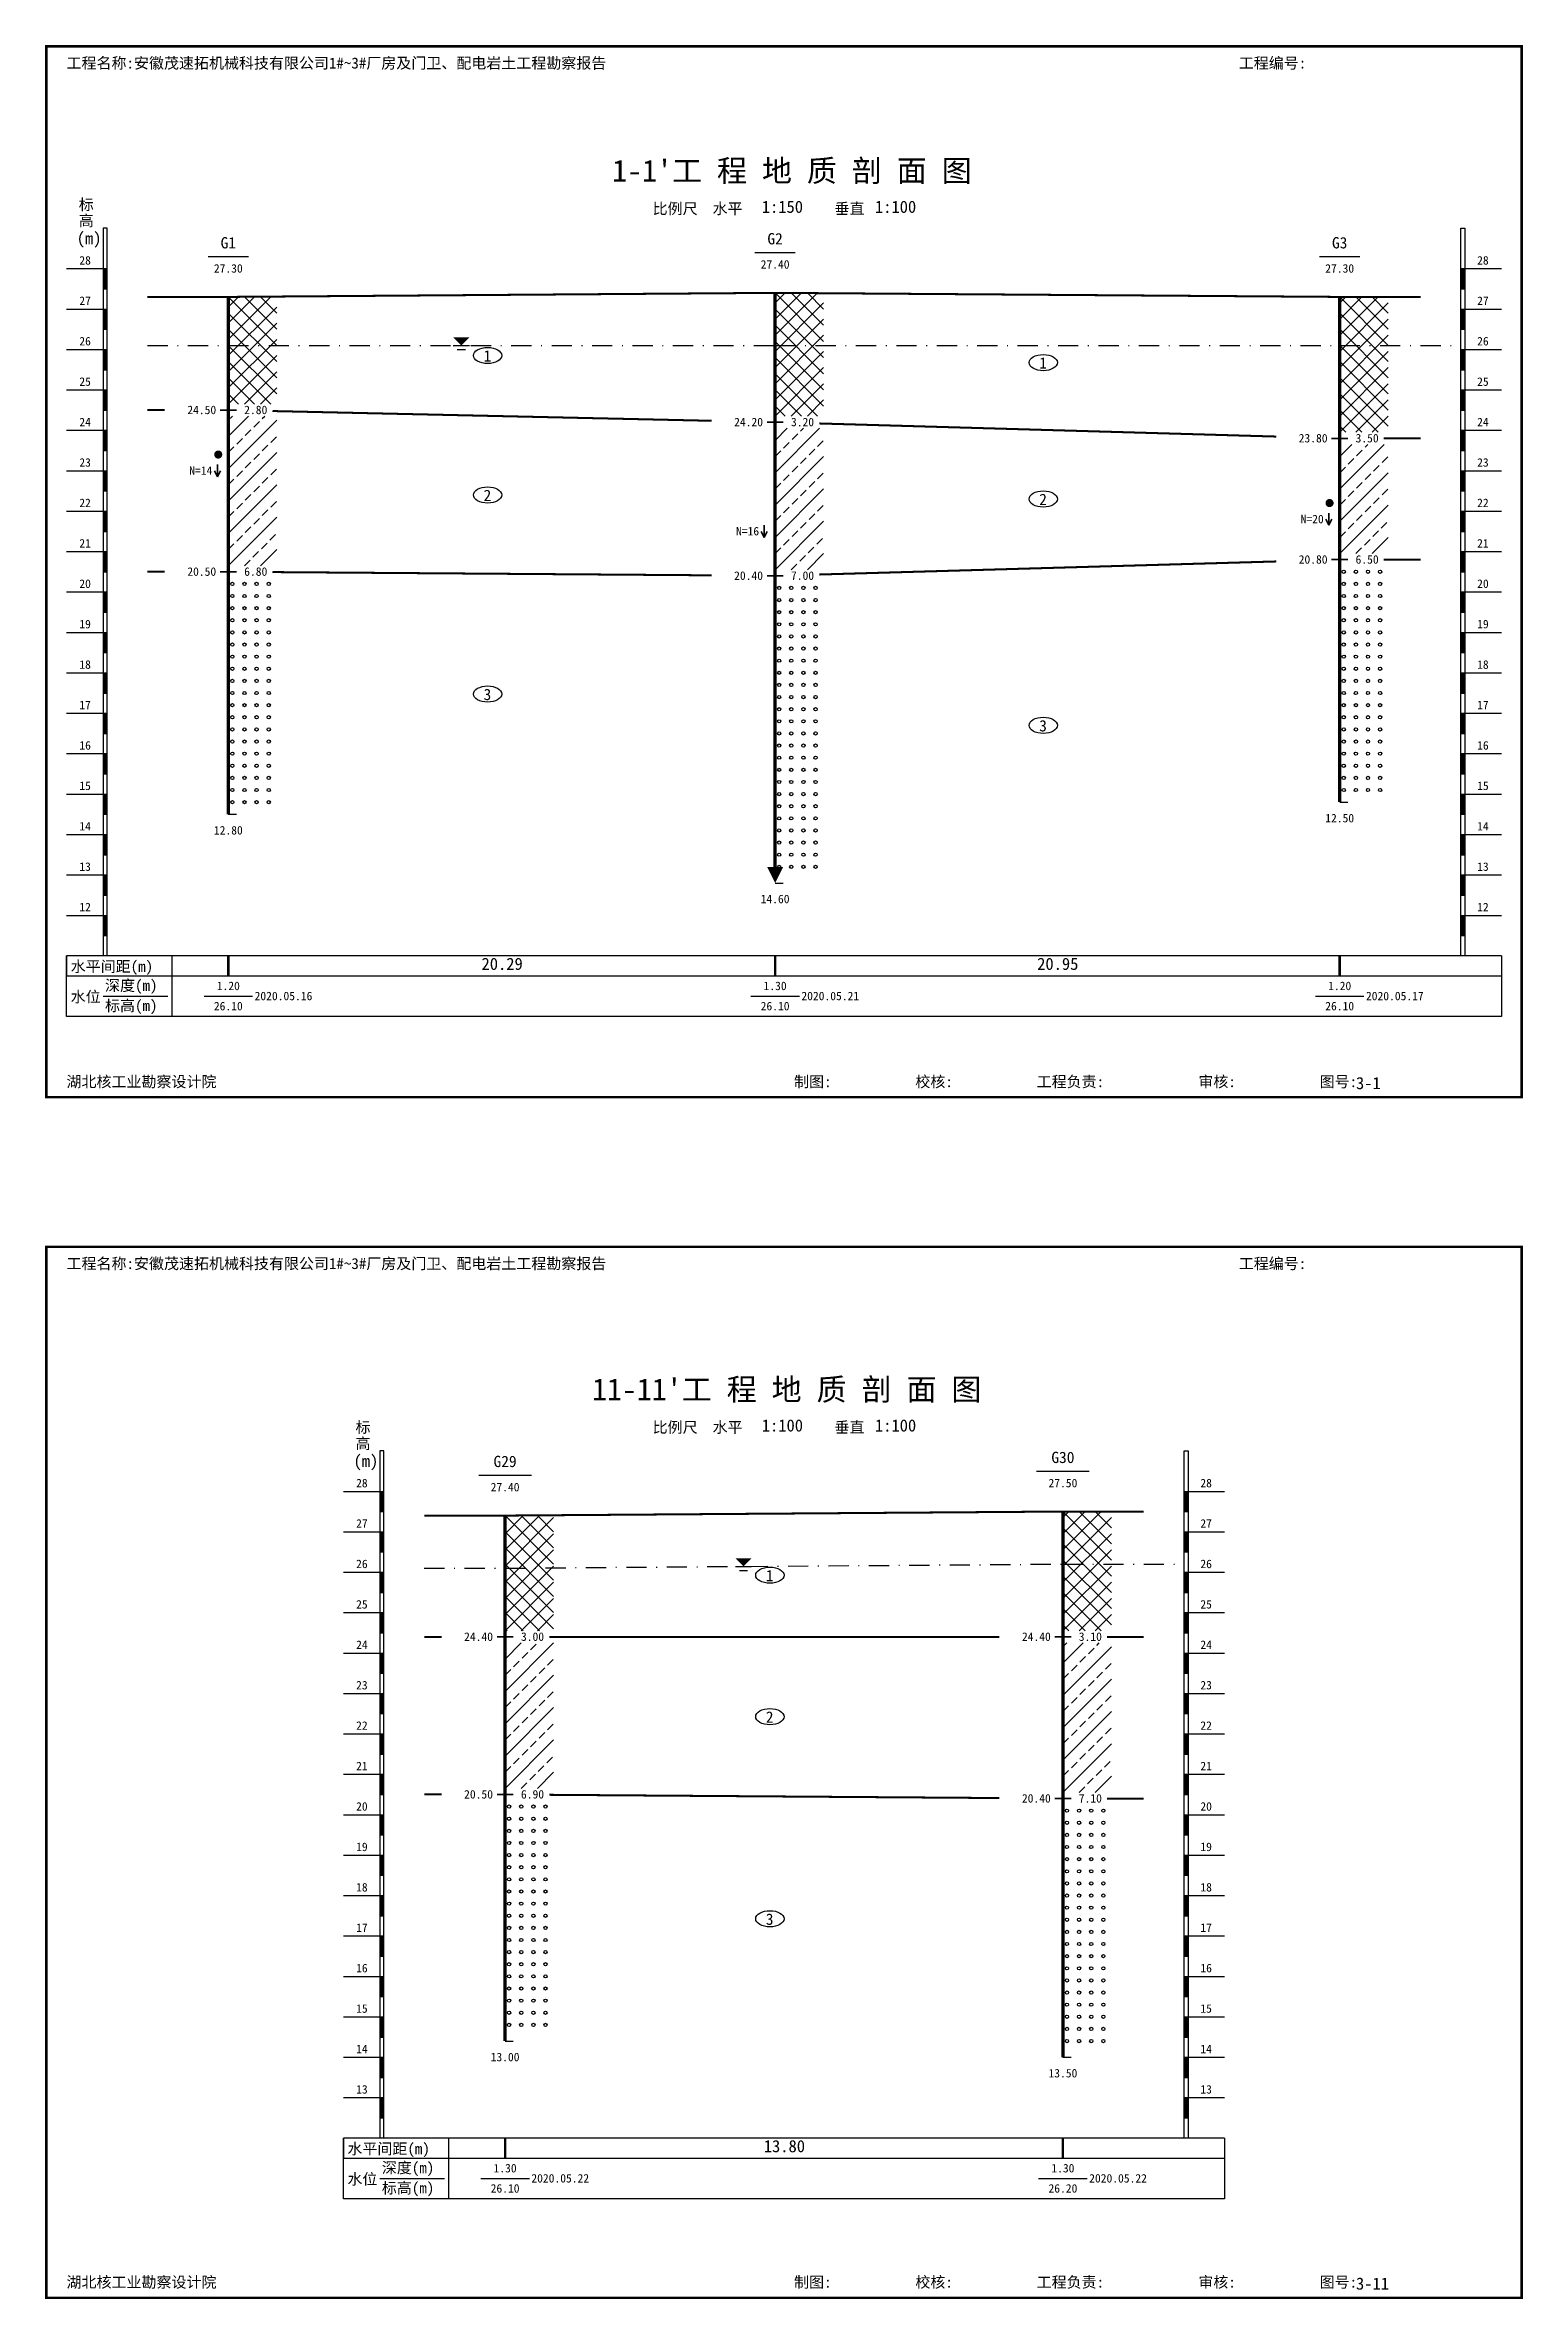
# Model space of a CAD drawing. Extents: x 2025205 to 2402328, y -557483 to 329036.
# Drawn here: x 2329683 to 2333339, y 271586 to 277162 of the extents above; entities that cross this region are included whole.
import ezdxf
from ezdxf.enums import TextEntityAlignment as Align

# ---------------------------------------------------------------- set-up
doc = ezdxf.new("R2010")
doc.units = 0
doc.header["$LTSCALE"] = 1500
doc.header["$MEASUREMENT"] = 0
for name, color, linetype in [('1', 7, 'Continuous'), ('10', 7, 'Continuous'), ('3', 4, 'Continuous')]:
    doc.layers.add(name, color=color, linetype=linetype)
doc.layers.add('2', color=7, linetype='Continuous', lineweight=35, true_color=0x555555)
doc.styles.add('黑体', font='simhei.ttf', dxfattribs={"width": 0.6})

msp = doc.modelspace()

# ---------------------------------------------------------------- texts
at = {"layer": '1', "style": '黑体'}
for s, height, p in [('工程名称:安徽茂速拓机械科技有限公司1#~3#厂房及门卫、配电岩土工程勘察报告', 27.2, (2329736.1, 277104.1)), ('工程编号:', 27.2, (2332636.1, 277104.1)), ("1-1'工 程 地 质 剖 面 图", 54.4, (2331086.1, 276824.1)), ('标', 27.2, (2329766.4, 276754.1)), ('高', 27.2, (2329766.4, 276714.1)), ('比例尺  水平', 27.2, (2331186.1, 276744.1)), ('1:150', 30, (2331456.1, 276747.1)), ('垂直', 27.2, (2331636.1, 276744.1)), ('1:100', 30, (2331736.1, 276747.1)), ('(m)', 30, (2329761.4, 276669.1)), ('28', 21, (2333225.8, 276619.1)), ('27', 21, (2333225.8, 276519.1)), ('26', 21, (2333225.8, 276419.1)), ('25', 21, (2333225.8, 276319.1)), ('24', 21, (2333225.8, 276219.1)), ('23', 21, (2333225.8, 276119.1)), ('22', 21, (2333225.8, 276019.1)), ('21', 21, (2333225.8, 275919.1)), ('20', 21, (2333225.8, 275819.1)), ('19', 21, (2333225.8, 275719.1)), ('18', 21, (2333225.8, 275619.1)), ('17', 21, (2333225.8, 275519.1)), ('16', 21, (2333225.8, 275419.1)), ('15', 21, (2333225.8, 275319.1)), ('14', 21, (2333225.8, 275219.1)), ('13', 21, (2333225.8, 275119.1)), ('12', 21, (2333225.8, 275019.1)), ('水平间距(m)', 27.2, (2329746.4, 274869.1)), ('20.29', 30, (2330762.8, 274874.1)), ('20.95', 30, (2332137.4, 274874.1)), ('深度(m)', 27.2, (2329831.4, 274822.1)), ('水位', 27.2, (2329746.4, 274794.1)), ('标高(m)', 27.2, (2329831.4, 274772.1)), ('2020.05.16', 21, (2330201.4, 274799.1)), ('2020.05.21', 21, (2331554.1, 274799.1)), ('2020.05.17', 21, (2332950.8, 274799.1)), ('湖北核工业勘察设计院', 27.2, (2329736.1, 274584.1)), ('制图:', 27.2, (2331536.1, 274584.1)), ('校核:', 27.2, (2331836.1, 274584.1)), ('工程负责:', 27.2, (2332136.1, 274584.1)), ('审核:', 27.2, (2332536.1, 274584.1)), ('图号:', 27.2, (2332836.1, 274584.1)), ('3-1', 30, (2332926.1, 274579.1)), ('工程名称:安徽茂速拓机械科技有限公司1#~3#厂房及门卫、配电岩土工程勘察报告', 27.2, (2329736.1, 274134.1)), ('工程编号:', 27.2, (2332636.1, 274134.1)), ("11-11'工 程 地 质 剖 面 图", 54.4, (2331036.1, 273809.1)), ('标', 27.2, (2330451.1, 273729.1)), ('比例尺  水平', 27.2, (2331186.1, 273729.1)), ('1:100', 30, (2331456.1, 273732.1)), ('垂直', 27.2, (2331636.1, 273729.1)), ('1:100', 30, (2331736.1, 273732.1)), ('(m)', 30, (2330446.1, 273644.1)), ('高', 27.2, (2330451.1, 273689.1)), ('28', 21, (2332541.1, 273594.1)), ('27', 21, (2332541.1, 273494.1)), ('26', 21, (2332541.1, 273394.1)), ('25', 21, (2332541.1, 273294.1)), ('24', 21, (2332541.1, 273194.1)), ('23', 21, (2332541.1, 273094.1)), ('22', 21, (2332541.1, 272994.1)), ('21', 21, (2332541.1, 272894.1)), ('20', 21, (2332541.1, 272794.1)), ('19', 21, (2332541.1, 272694.1)), ('18', 21, (2332541.1, 272594.1)), ('17', 21, (2332541.1, 272494.1)), ('16', 21, (2332541.1, 272394.1)), ('15', 21, (2332541.1, 272294.1)), ('14', 21, (2332541.1, 272194.1)), ('13', 21, (2332541.1, 272094.1)), ('水平间距(m)', 27.2, (2330431.1, 271944.1)), ('13.80', 30, (2331461.1, 271949.1)), ('水位', 27.2, (2330431.1, 271869.1)), ('深度(m)', 27.2, (2330516.1, 271897.1)), ('2020.05.22', 21, (2330886.1, 271874.1)), ('2020.05.22', 21, (2332266.1, 271874.1)), ('标高(m)', 27.2, (2330516.1, 271847.1)), ('湖北核工业勘察设计院', 27.2, (2329736.1, 271614.1)), ('制图:', 27.2, (2331536.1, 271614.1)), ('校核:', 27.2, (2331836.1, 271614.1)), ('工程负责:', 27.2, (2332136.1, 271614.1)), ('审核:', 27.2, (2332536.1, 271614.1)), ('图号:', 27.2, (2332836.1, 271614.1)), ('3-11', 30, (2332926.1, 271609.1))]:
    msp.add_text(s, height=height, dxfattribs=at).set_placement(p)
for s, height, p in [('G1', 28, (2330136.4, 276659.1)), ('G2', 28, (2331489.1, 276669.1)), ('G3', 28, (2332885.8, 276659.1)), ('27.40', 21, (2331489.1, 276609.1)), ('27.30', 21, (2330136.4, 276599.1)), ('27.30', 21, (2332885.8, 276599.1)), ('12.50', 21, (2332885.8, 275239.1)), ('12.80', 21, (2330136.4, 275209.1)), ('14.60', 21, (2331489.1, 275039.1)), ('1.20', 21, (2330136.4, 274824.1)), ('1.30', 21, (2331489.1, 274824.1)), ('1.20', 21, (2332885.8, 274824.1)), ('26.10', 21, (2330136.4, 274774.1)), ('26.10', 21, (2331489.1, 274774.1)), ('26.10', 21, (2332885.8, 274774.1)), ('G29', 28, (2330821.1, 273644.1)), ('G30', 28, (2332201.1, 273654.1)), ('27.50', 21, (2332201.1, 273594.1)), ('27.40', 21, (2330821.1, 273584.1)), ('13.00', 21, (2330821.1, 272174.1)), ('13.50', 21, (2332201.1, 272134.1)), ('1.30', 21, (2330821.1, 271899.1)), ('1.30', 21, (2332201.1, 271899.1)), ('26.10', 21, (2330821.1, 271849.1)), ('26.20', 21, (2332201.1, 271849.1))]:
    msp.add_text(s, height=height, dxfattribs=at).set_placement(p, align=Align.CENTER)
for s, p in [('28', (2329796.4, 276619.1)), ('27', (2329796.4, 276519.1)), ('26', (2329796.4, 276419.1)), ('25', (2329796.4, 276319.1)), ('24', (2329796.4, 276219.1)), ('23', (2329796.4, 276119.1)), ('22', (2329796.4, 276019.1)), ('21', (2329796.4, 275919.1)), ('20', (2329796.4, 275819.1)), ('19', (2329796.4, 275719.1)), ('18', (2329796.4, 275619.1)), ('17', (2329796.4, 275519.1)), ('16', (2329796.4, 275419.1)), ('15', (2329796.4, 275319.1)), ('14', (2329796.4, 275219.1)), ('13', (2329796.4, 275119.1)), ('12', (2329796.4, 275019.1)), ('28', (2330481.1, 273594.1)), ('27', (2330481.1, 273494.1)), ('26', (2330481.1, 273394.1)), ('25', (2330481.1, 273294.1)), ('24', (2330481.1, 273194.1)), ('23', (2330481.1, 273094.1)), ('22', (2330481.1, 272994.1)), ('21', (2330481.1, 272894.1)), ('20', (2330481.1, 272794.1)), ('19', (2330481.1, 272694.1)), ('18', (2330481.1, 272594.1)), ('17', (2330481.1, 272494.1)), ('16', (2330481.1, 272394.1)), ('15', (2330481.1, 272294.1)), ('14', (2330481.1, 272194.1)), ('13', (2330481.1, 272094.1))]:
    msp.add_text(s, height=21, dxfattribs=at).set_placement(p, align=Align.RIGHT)
at = {"layer": '2', "style": '黑体'}
for s, p in [('24.50', (2330106.4, 276249.1)), ('24.20', (2331459.1, 276219.1)), ('23.80', (2332855.8, 276179.1)), ('N=14', (2330096.9, 276099.1)), ('N=16', (2331449.6, 275949.1)), ('N=20', (2332846.3, 275979.1)), ('20.50', (2330106.4, 275849.1)), ('20.40', (2331459.1, 275839.1)), ('20.80', (2332855.8, 275879.1)), ('24.40', (2330791.1, 273214.1)), ('24.40', (2332171.1, 273214.1)), ('20.50', (2330791.1, 272824.1)), ('20.40', (2332171.1, 272814.1))]:
    msp.add_text(s, height=21, dxfattribs=at).set_placement(p, align=Align.RIGHT)
for s, p in [(' 2.80', (2330161.4, 276249.1)), (' 3.20', (2331514.1, 276219.1)), (' 3.50', (2332910.8, 276179.1)), (' 6.80', (2330161.4, 275849.1)), (' 7.00', (2331514.1, 275839.1)), (' 6.50', (2332910.8, 275879.1)), (' 3.00', (2330846.1, 273214.1)), (' 3.10', (2332226.1, 273214.1)), (' 6.90', (2330846.1, 272824.1)), (' 7.10', (2332226.1, 272814.1))]:
    msp.add_text(s, height=21, dxfattribs=at).set_placement(p)
at = {"layer": '3', "style": '黑体'}
for s, p in [('1', (2330767.8, 276379.1)), ('1', (2332142.4, 276361.6)), ('2', (2330767.8, 276034.1)), ('2', (2332142.4, 276024.1)), ('3', (2330767.8, 275541.6)), ('3', (2332142.4, 275464.1)), ('1', (2331466.1, 273361.6)), ('2', (2331466.1, 273011.6)), ('3', (2331466.1, 272511.6))]:
    msp.add_text(s, height=28, dxfattribs=at).set_placement(p)

# ---------------------------------------------------------------- linework, layer by layer
for p, q in [((2330136.4, 276434.1), (2330241.4, 276539.1)), ((2330136.4, 276474.1), (2330201.4, 276539.1)), ((2330136.4, 276514.1), (2330161.4, 276539.1)), ((2330136.4, 276539.1), (2330256.4, 276419.1)), ((2330136.4, 276394.1), (2330256.4, 276514.1)), ((2330176.4, 276539.1), (2330256.4, 276459.1)), ((2330216.4, 276539.1), (2330256.4, 276499.1)), ((2331489.1, 276444.1), (2331594.1, 276549.1)), ((2331489.1, 276484.1), (2331554.1, 276549.1)), ((2331489.1, 276524.1), (2331514.1, 276549.1)), ((2331489.1, 276549.1), (2331609.1, 276429.1)), ((2331489.1, 276404.1), (2331609.1, 276524.1)), ((2331529.1, 276549.1), (2331609.1, 276469.1)), ((2331569.1, 276549.1), (2331609.1, 276509.1)), ((2332885.8, 276444.1), (2332980.8, 276539.1)), ((2332885.8, 276484.1), (2332940.8, 276539.1)), ((2332885.8, 276524.1), (2332900.8, 276539.1)), ((2332885.8, 276539.1), (2333005.8, 276419.1)), ((2332885.8, 276404.1), (2333005.8, 276524.1)), ((2332925.8, 276539.1), (2333005.8, 276459.1)), ((2332965.8, 276539.1), (2333005.8, 276499.1)), ((2330136.4, 276499.1), (2330256.4, 276379.1)), ((2330136.4, 276354.1), (2330256.4, 276474.1)), ((2330136.4, 276459.1), (2330256.4, 276339.1)), ((2331489.1, 276509.1), (2331609.1, 276389.1)), ((2331489.1, 276364.1), (2331609.1, 276484.1)), ((2331489.1, 276469.1), (2331609.1, 276349.1)), ((2332885.8, 276499.1), (2333005.8, 276379.1)), ((2332885.8, 276364.1), (2333005.8, 276484.1)), ((2332885.8, 276459.1), (2333005.8, 276339.1)), ((2330136.4, 276314.1), (2330256.4, 276434.1)), ((2330136.4, 276419.1), (2330256.4, 276299.1)), ((2331489.1, 276324.1), (2331609.1, 276444.1)), ((2331489.1, 276429.1), (2331609.1, 276309.1)), ((2331489.1, 276284.1), (2331609.1, 276404.1)), ((2332885.8, 276324.1), (2333005.8, 276444.1)), ((2332885.8, 276419.1), (2333005.8, 276299.1)), ((2332885.8, 276284.1), (2333005.8, 276404.1)), ((2330136.4, 276274.1), (2330256.4, 276394.1)), ((2330136.4, 276379.1), (2330241.4, 276274.1)), ((2330176.4, 276274.1), (2330256.4, 276354.1)), ((2331489.1, 276389.1), (2331609.1, 276269.1)), ((2331489.1, 276244.1), (2331609.1, 276364.1)), ((2331489.1, 276349.1), (2331594.1, 276244.1)), ((2332885.8, 276379.1), (2333005.8, 276259.1)), ((2332885.8, 276244.1), (2333005.8, 276364.1)), ((2330136.4, 276339.1), (2330201.4, 276274.1)), ((2330136.4, 276299.1), (2330161.4, 276274.1)), ((2330216.4, 276274.1), (2330256.4, 276314.1)), ((2331489.1, 276309.1), (2331554.1, 276244.1)), ((2331529.1, 276244.1), (2331609.1, 276324.1)), ((2332885.8, 276339.1), (2333005.8, 276219.1)), ((2332885.8, 276204.1), (2333005.8, 276324.1)), ((2332885.8, 276299.1), (2332980.8, 276204.1)), ((2330136.4, 276234.1), (2330146.4, 276244.1)), ((2330136.4, 276194.1), (2330186.4, 276244.1)), ((2330220.4, 276238.1), (2330226.4, 276244.1)), ((2331489.1, 276269.1), (2331514.1, 276244.1)), ((2331569.1, 276244.1), (2331609.1, 276284.1)), ((2332885.8, 276259.1), (2332940.8, 276204.1)), ((2332925.8, 276204.1), (2333005.8, 276284.1)), ((2332965.8, 276204.1), (2333005.8, 276244.1)), ((2330136.4, 276114.1), (2330256.4, 276234.1)), ((2330157.4, 276175.1), (2330171.4, 276189.1)), ((2330178.4, 276196.1), (2330192.4, 276210.1)), ((2330199.4, 276217.1), (2330213.4, 276231.1)), ((2330241.4, 276179.1), (2330255.4, 276193.1)), ((2331489.1, 276104.1), (2331599.1, 276214.1)), ((2331489.1, 276184.1), (2331519.1, 276214.1)), ((2331531.1, 276186.1), (2331545.1, 276200.1)), ((2331552.1, 276207.1), (2331559.1, 276214.1)), ((2331594.1, 276169.1), (2331608.1, 276183.1)), ((2332885.8, 276219.1), (2332900.8, 276204.1)), ((2330136.4, 276154.1), (2330150.4, 276168.1)), ((2330136.4, 276034.1), (2330256.4, 276154.1)), ((2330178.4, 276116.1), (2330192.4, 276130.1)), ((2330199.4, 276137.1), (2330213.4, 276151.1)), ((2330220.4, 276158.1), (2330234.4, 276172.1)), ((2331489.1, 276144.1), (2331503.1, 276158.1)), ((2331489.1, 276024.1), (2331609.1, 276144.1)), ((2331510.1, 276165.1), (2331524.1, 276179.1)), ((2331552.1, 276127.1), (2331566.1, 276141.1)), ((2331573.1, 276148.1), (2331587.1, 276162.1)), ((2332885.8, 276064.1), (2332995.8, 276174.1)), ((2332885.8, 276144.1), (2332915.8, 276174.1)), ((2332906.8, 276125.1), (2332920.8, 276139.1)), ((2332927.8, 276146.1), (2332941.8, 276160.1)), ((2332948.8, 276167.1), (2332955.8, 276174.1)), ((2332990.8, 276129.1), (2333004.8, 276143.1)), ((2330136.4, 276074.1), (2330150.4, 276088.1)), ((2330136.4, 275954.1), (2330256.4, 276074.1)), ((2330157.4, 276095.1), (2330171.4, 276109.1)), ((2330199.4, 276057.1), (2330213.4, 276071.1)), ((2330220.4, 276078.1), (2330234.4, 276092.1)), ((2330241.4, 276099.1), (2330255.4, 276113.1)), ((2331489.1, 276064.1), (2331503.1, 276078.1)), ((2331510.1, 276085.1), (2331524.1, 276099.1)), ((2331531.1, 276106.1), (2331545.1, 276120.1)), ((2331573.1, 276068.1), (2331587.1, 276082.1)), ((2331594.1, 276089.1), (2331608.1, 276103.1)), ((2332885.8, 276104.1), (2332899.8, 276118.1)), ((2332885.8, 275984.1), (2333005.8, 276104.1)), ((2332927.8, 276066.1), (2332941.8, 276080.1)), ((2332948.8, 276087.1), (2332962.8, 276101.1)), ((2332969.8, 276108.1), (2332983.8, 276122.1)), ((2330157.4, 276015.1), (2330171.4, 276029.1)), ((2330178.4, 276036.1), (2330192.4, 276050.1)), ((2330220.4, 275998.1), (2330234.4, 276012.1)), ((2330241.4, 276019.1), (2330255.4, 276033.1)), ((2331489.1, 275944.1), (2331609.1, 276064.1)), ((2331510.1, 276005.1), (2331524.1, 276019.1)), ((2331531.1, 276026.1), (2331545.1, 276040.1)), ((2331552.1, 276047.1), (2331566.1, 276061.1)), ((2331594.1, 276009.1), (2331608.1, 276023.1)), ((2332885.8, 276024.1), (2332899.8, 276038.1)), ((2332885.8, 275904.1), (2333005.8, 276024.1)), ((2332906.8, 276045.1), (2332920.8, 276059.1)), ((2332948.8, 276007.1), (2332962.8, 276021.1)), ((2332969.8, 276028.1), (2332983.8, 276042.1)), ((2332990.8, 276049.1), (2333004.8, 276063.1)), ((2330136.4, 275994.1), (2330150.4, 276008.1)), ((2330136.4, 275874.1), (2330256.4, 275994.1)), ((2330178.4, 275956.1), (2330192.4, 275970.1)), ((2330199.4, 275977.1), (2330213.4, 275991.1)), ((2331489.1, 275984.1), (2331503.1, 275998.1)), ((2331489.1, 275864.1), (2331609.1, 275984.1)), ((2331531.1, 275946.1), (2331545.1, 275960.1)), ((2331552.1, 275967.1), (2331566.1, 275981.1)), ((2331573.1, 275988.1), (2331587.1, 276002.1)), ((2332885.8, 275944.1), (2332899.8, 275958.1)), ((2332906.8, 275965.1), (2332920.8, 275979.1)), ((2332927.8, 275986.1), (2332941.8, 276000.1)), ((2332967.8, 275946.1), (2332981.8, 275960.1)), ((2332988.8, 275967.1), (2333002.8, 275981.1)), ((2330136.4, 275914.1), (2330150.4, 275928.1)), ((2330157.4, 275935.1), (2330171.4, 275949.1)), ((2330197.4, 275895.1), (2330211.4, 275909.1)), ((2330216.4, 275874.1), (2330256.4, 275914.1)), ((2330218.4, 275916.1), (2330232.4, 275930.1)), ((2330239.4, 275937.1), (2330253.4, 275951.1)), ((2331489.1, 275904.1), (2331503.1, 275918.1)), ((2331510.1, 275925.1), (2331524.1, 275939.1)), ((2331569.1, 275864.1), (2331609.1, 275904.1)), ((2331571.1, 275906.1), (2331585.1, 275920.1)), ((2331592.1, 275927.1), (2331606.1, 275941.1)), ((2332925.8, 275904.1), (2332939.8, 275918.1)), ((2332946.8, 275925.1), (2332960.8, 275939.1)), ((2332965.8, 275904.1), (2333005.8, 275944.1)), ((2330176.4, 275874.1), (2330190.4, 275888.1)), ((2331529.1, 275864.1), (2331543.1, 275878.1)), ((2331550.1, 275885.1), (2331564.1, 275899.1)), ((2330821.1, 273439.1), (2330906.1, 273524.1)), ((2330821.1, 273479.1), (2330866.1, 273524.1)), ((2330821.1, 273519.1), (2330826.1, 273524.1)), ((2330821.1, 273524.1), (2330941.1, 273404.1)), ((2330821.1, 273399.1), (2330941.1, 273519.1)), ((2330861.1, 273524.1), (2330941.1, 273444.1)), ((2330901.1, 273524.1), (2330941.1, 273484.1)), ((2332201.1, 273439.1), (2332296.1, 273534.1)), ((2332201.1, 273479.1), (2332256.1, 273534.1)), ((2332201.1, 273519.1), (2332216.1, 273534.1)), ((2332201.1, 273534.1), (2332321.1, 273414.1)), ((2332201.1, 273399.1), (2332321.1, 273519.1)), ((2332241.1, 273534.1), (2332321.1, 273454.1)), ((2332281.1, 273534.1), (2332321.1, 273494.1)), ((2330821.1, 273484.1), (2330941.1, 273364.1)), ((2330821.1, 273359.1), (2330941.1, 273479.1)), ((2332201.1, 273494.1), (2332321.1, 273374.1)), ((2332201.1, 273359.1), (2332321.1, 273479.1)), ((2332201.1, 273454.1), (2332321.1, 273334.1)), ((2330821.1, 273444.1), (2330941.1, 273324.1)), ((2330821.1, 273319.1), (2330941.1, 273439.1)), ((2330821.1, 273404.1), (2330941.1, 273284.1)), ((2330821.1, 273279.1), (2330941.1, 273399.1)), ((2332201.1, 273319.1), (2332321.1, 273439.1)), ((2332201.1, 273414.1), (2332321.1, 273294.1)), ((2332201.1, 273279.1), (2332321.1, 273399.1)), ((2330821.1, 273364.1), (2330941.1, 273244.1)), ((2330821.1, 273239.1), (2330941.1, 273359.1)), ((2332201.1, 273374.1), (2332321.1, 273254.1)), ((2332201.1, 273239.1), (2332321.1, 273359.1)), ((2330821.1, 273324.1), (2330906.1, 273239.1)), ((2330821.1, 273284.1), (2330866.1, 273239.1)), ((2330861.1, 273239.1), (2330941.1, 273319.1)), ((2332201.1, 273334.1), (2332296.1, 273239.1)), ((2332201.1, 273294.1), (2332256.1, 273239.1)), ((2332241.1, 273239.1), (2332321.1, 273319.1)), ((2330821.1, 273244.1), (2330826.1, 273239.1)), ((2330901.1, 273239.1), (2330941.1, 273279.1)), ((2332201.1, 273254.1), (2332216.1, 273239.1)), ((2332281.1, 273239.1), (2332321.1, 273279.1)), ((2330821.1, 273089.1), (2330941.1, 273209.1)), ((2330821.1, 273169.1), (2330861.1, 273209.1)), ((2330863.1, 273171.1), (2330877.1, 273185.1)), ((2330884.1, 273192.1), (2330898.1, 273206.1)), ((2332201.1, 273199.1), (2332211.1, 273209.1)), ((2332201.1, 273159.1), (2332251.1, 273209.1)), ((2332201.1, 273079.1), (2332321.1, 273199.1)), ((2332243.1, 273161.1), (2332257.1, 273175.1)), ((2332264.1, 273182.1), (2332278.1, 273196.1)), ((2332285.1, 273203.1), (2332291.1, 273209.1)), ((2330821.1, 273129.1), (2330835.1, 273143.1)), ((2330821.1, 273009.1), (2330941.1, 273129.1)), ((2330842.1, 273150.1), (2330856.1, 273164.1)), ((2330884.1, 273112.1), (2330898.1, 273126.1)), ((2330905.1, 273133.1), (2330919.1, 273147.1)), ((2330926.1, 273154.1), (2330940.1, 273168.1)), ((2332201.1, 273119.1), (2332215.1, 273133.1)), ((2332201.1, 272999.1), (2332321.1, 273119.1)), ((2332222.1, 273140.1), (2332236.1, 273154.1)), ((2332264.1, 273102.1), (2332278.1, 273116.1)), ((2332285.1, 273123.1), (2332299.1, 273137.1)), ((2332306.1, 273144.1), (2332320.1, 273158.1)), ((2330821.1, 273049.1), (2330835.1, 273063.1)), ((2330842.1, 273070.1), (2330856.1, 273084.1)), ((2330863.1, 273091.1), (2330877.1, 273105.1)), ((2330905.1, 273053.1), (2330919.1, 273067.1)), ((2330926.1, 273074.1), (2330940.1, 273088.1)), ((2332222.1, 273060.1), (2332236.1, 273074.1)), ((2332243.1, 273081.1), (2332257.1, 273095.1)), ((2332285.1, 273043.1), (2332299.1, 273057.1)), ((2332306.1, 273064.1), (2332320.1, 273078.1)), ((2330821.1, 272929.1), (2330941.1, 273049.1)), ((2330842.1, 272990.1), (2330856.1, 273004.1)), ((2330863.1, 273011.1), (2330877.1, 273025.1)), ((2330884.1, 273032.1), (2330898.1, 273046.1)), ((2330926.1, 272994.1), (2330940.1, 273008.1)), ((2332201.1, 273039.1), (2332215.1, 273053.1)), ((2332201.1, 272919.1), (2332321.1, 273039.1)), ((2332243.1, 273001.1), (2332257.1, 273015.1)), ((2332264.1, 273022.1), (2332278.1, 273036.1)), ((2330821.1, 272969.1), (2330835.1, 272983.1)), ((2330821.1, 272849.1), (2330941.1, 272969.1)), ((2330884.1, 272952.1), (2330898.1, 272966.1)), ((2330905.1, 272973.1), (2330919.1, 272987.1)), ((2332201.1, 272959.1), (2332215.1, 272973.1)), ((2332201.1, 272839.1), (2332321.1, 272959.1)), ((2332222.1, 272980.1), (2332236.1, 272994.1)), ((2332264.1, 272942.1), (2332278.1, 272956.1)), ((2332285.1, 272963.1), (2332299.1, 272977.1)), ((2332306.1, 272984.1), (2332320.1, 272998.1)), ((2330821.1, 272889.1), (2330835.1, 272903.1)), ((2330842.1, 272910.1), (2330856.1, 272924.1)), ((2330863.1, 272931.1), (2330877.1, 272945.1)), ((2330903.1, 272891.1), (2330917.1, 272905.1)), ((2330924.1, 272912.1), (2330938.1, 272926.1)), ((2332201.1, 272879.1), (2332215.1, 272893.1)), ((2332222.1, 272900.1), (2332236.1, 272914.1)), ((2332243.1, 272921.1), (2332257.1, 272935.1)), ((2332283.1, 272881.1), (2332297.1, 272895.1)), ((2332304.1, 272902.1), (2332318.1, 272916.1)), ((2330861.1, 272849.1), (2330875.1, 272863.1)), ((2330882.1, 272870.1), (2330896.1, 272884.1)), ((2330901.1, 272849.1), (2330941.1, 272889.1)), ((2332241.1, 272839.1), (2332255.1, 272853.1)), ((2332262.1, 272860.1), (2332276.1, 272874.1)), ((2332281.1, 272839.1), (2332321.1, 272879.1))]:
    msp.add_line(p, q)
for centre in [(2332895.8, 275859.1), (2332925.8, 275859.1), (2332955.8, 275859.1), (2332985.8, 275859.1), (2330146.4, 275829.1), (2330146.4, 275799.1), (2330176.4, 275829.1), (2330176.4, 275799.1), (2330206.4, 275829.1), (2330206.4, 275799.1), (2330236.4, 275829.1), (2330236.4, 275799.1), (2331499.1, 275819.1), (2331499.1, 275789.1), (2331529.1, 275819.1), (2331529.1, 275789.1), (2331559.1, 275819.1), (2331559.1, 275789.1), (2331589.1, 275819.1), (2331589.1, 275789.1), (2332895.8, 275829.1), (2332895.8, 275799.1), (2332925.8, 275829.1), (2332925.8, 275799.1), (2332955.8, 275829.1), (2332955.8, 275799.1), (2332985.8, 275829.1), (2332985.8, 275799.1), (2330146.4, 275769.1), (2330146.4, 275739.1), (2330176.4, 275769.1), (2330176.4, 275739.1), (2330206.4, 275769.1), (2330206.4, 275739.1), (2330236.4, 275769.1), (2330236.4, 275739.1), (2331499.1, 275759.1), (2331529.1, 275759.1), (2331559.1, 275759.1), (2331589.1, 275759.1), (2332895.8, 275769.1), (2332895.8, 275739.1), (2332925.8, 275769.1), (2332925.8, 275739.1), (2332955.8, 275769.1), (2332955.8, 275739.1), (2332985.8, 275769.1), (2332985.8, 275739.1), (2330146.4, 275709.1), (2330146.4, 275679.1), (2330176.4, 275709.1), (2330176.4, 275679.1), (2330206.4, 275709.1), (2330206.4, 275679.1), (2330236.4, 275709.1), (2330236.4, 275679.1), (2331499.1, 275729.1), (2331499.1, 275699.1), (2331529.1, 275729.1), (2331529.1, 275699.1), (2331559.1, 275729.1), (2331559.1, 275699.1), (2331589.1, 275729.1), (2331589.1, 275699.1), (2332895.8, 275709.1), (2332895.8, 275679.1), (2332925.8, 275709.1), (2332925.8, 275679.1), (2332955.8, 275709.1), (2332955.8, 275679.1), (2332985.8, 275709.1), (2332985.8, 275679.1), (2330146.4, 275649.1), (2330146.4, 275619.1), (2330176.4, 275649.1), (2330176.4, 275619.1), (2330206.4, 275649.1), (2330206.4, 275619.1), (2330236.4, 275649.1), (2330236.4, 275619.1), (2331499.1, 275669.1), (2331499.1, 275639.1), (2331529.1, 275669.1), (2331529.1, 275639.1), (2331559.1, 275669.1), (2331559.1, 275639.1), (2331589.1, 275669.1), (2331589.1, 275639.1), (2332895.8, 275649.1), (2332895.8, 275619.1), (2332925.8, 275649.1), (2332925.8, 275619.1), (2332955.8, 275649.1), (2332955.8, 275619.1), (2332985.8, 275649.1), (2332985.8, 275619.1), (2330146.4, 275589.1), (2330176.4, 275589.1), (2330206.4, 275589.1), (2330236.4, 275589.1), (2331499.1, 275609.1), (2331499.1, 275579.1), (2331529.1, 275609.1), (2331529.1, 275579.1), (2331559.1, 275609.1), (2331559.1, 275579.1), (2331589.1, 275609.1), (2331589.1, 275579.1), (2332895.8, 275589.1), (2332925.8, 275589.1), (2332955.8, 275589.1), (2332985.8, 275589.1), (2330146.4, 275559.1), (2330146.4, 275529.1), (2330176.4, 275559.1), (2330176.4, 275529.1), (2330206.4, 275559.1), (2330206.4, 275529.1), (2330236.4, 275559.1), (2330236.4, 275529.1), (2331499.1, 275549.1), (2331499.1, 275519.1), (2331529.1, 275549.1), (2331529.1, 275519.1), (2331559.1, 275549.1), (2331559.1, 275519.1), (2331589.1, 275549.1), (2331589.1, 275519.1), (2332895.8, 275559.1), (2332895.8, 275529.1), (2332925.8, 275559.1), (2332925.8, 275529.1), (2332955.8, 275559.1), (2332955.8, 275529.1), (2332985.8, 275559.1), (2332985.8, 275529.1), (2330146.4, 275499.1), (2330146.4, 275469.1), (2330176.4, 275499.1), (2330176.4, 275469.1), (2330206.4, 275499.1), (2330206.4, 275469.1), (2330236.4, 275499.1), (2330236.4, 275469.1), (2331499.1, 275489.1), (2331499.1, 275459.1), (2331529.1, 275489.1), (2331529.1, 275459.1), (2331559.1, 275489.1), (2331559.1, 275459.1), (2331589.1, 275489.1), (2331589.1, 275459.1), (2332895.8, 275499.1), (2332895.8, 275469.1), (2332925.8, 275499.1), (2332925.8, 275469.1), (2332955.8, 275499.1), (2332955.8, 275469.1), (2332985.8, 275499.1), (2332985.8, 275469.1), (2330146.4, 275439.1), (2330146.4, 275409.1), (2330176.4, 275439.1), (2330176.4, 275409.1), (2330206.4, 275439.1), (2330206.4, 275409.1), (2330236.4, 275439.1), (2330236.4, 275409.1), (2331499.1, 275429.1), (2331499.1, 275399.1), (2331529.1, 275429.1), (2331529.1, 275399.1), (2331559.1, 275429.1), (2331559.1, 275399.1), (2331589.1, 275429.1), (2331589.1, 275399.1), (2332895.8, 275439.1), (2332895.8, 275409.1), (2332925.8, 275439.1), (2332925.8, 275409.1), (2332955.8, 275439.1), (2332955.8, 275409.1), (2332985.8, 275439.1), (2332985.8, 275409.1), (2330146.4, 275379.1), (2330146.4, 275349.1), (2330176.4, 275379.1), (2330176.4, 275349.1), (2330206.4, 275379.1), (2330206.4, 275349.1), (2330236.4, 275379.1), (2330236.4, 275349.1), (2331499.1, 275369.1), (2331499.1, 275339.1), (2331529.1, 275369.1), (2331529.1, 275339.1), (2331559.1, 275369.1), (2331559.1, 275339.1), (2331589.1, 275369.1), (2331589.1, 275339.1), (2332895.8, 275379.1), (2332895.8, 275349.1), (2332925.8, 275379.1), (2332925.8, 275349.1), (2332955.8, 275379.1), (2332955.8, 275349.1), (2332985.8, 275379.1), (2332985.8, 275349.1), (2330146.4, 275319.1), (2330146.4, 275289.1), (2330176.4, 275319.1), (2330176.4, 275289.1), (2330206.4, 275319.1), (2330206.4, 275289.1), (2330236.4, 275319.1), (2330236.4, 275289.1), (2331499.1, 275309.1), (2331529.1, 275309.1), (2331559.1, 275309.1), (2331589.1, 275309.1), (2332895.8, 275319.1), (2332925.8, 275319.1), (2332955.8, 275319.1), (2332985.8, 275319.1), (2331499.1, 275279.1), (2331499.1, 275249.1), (2331529.1, 275279.1), (2331529.1, 275249.1), (2331559.1, 275279.1), (2331559.1, 275249.1), (2331589.1, 275279.1), (2331589.1, 275249.1), (2331499.1, 275219.1), (2331499.1, 275189.1), (2331529.1, 275219.1), (2331529.1, 275189.1), (2331559.1, 275219.1), (2331559.1, 275189.1), (2331589.1, 275219.1), (2331589.1, 275189.1), (2331499.1, 275159.1), (2331499.1, 275129.1), (2331529.1, 275159.1), (2331529.1, 275129.1), (2331559.1, 275159.1), (2331559.1, 275129.1), (2331589.1, 275159.1), (2331589.1, 275129.1), (2330831.1, 272804.1), (2330831.1, 272774.1), (2330861.1, 272804.1), (2330861.1, 272774.1), (2330891.1, 272804.1), (2330891.1, 272774.1), (2330921.1, 272804.1), (2330921.1, 272774.1), (2332211.1, 272794.1), (2332241.1, 272794.1), (2332271.1, 272794.1), (2332301.1, 272794.1), (2330831.1, 272744.1), (2330861.1, 272744.1), (2330891.1, 272744.1), (2330921.1, 272744.1), (2332211.1, 272764.1), (2332211.1, 272734.1), (2332241.1, 272764.1), (2332241.1, 272734.1), (2332271.1, 272764.1), (2332271.1, 272734.1), (2332301.1, 272764.1), (2332301.1, 272734.1), (2330831.1, 272714.1), (2330831.1, 272684.1), (2330861.1, 272714.1), (2330861.1, 272684.1), (2330891.1, 272714.1), (2330891.1, 272684.1), (2330921.1, 272714.1), (2330921.1, 272684.1), (2332211.1, 272704.1), (2332211.1, 272674.1), (2332241.1, 272704.1), (2332241.1, 272674.1), (2332271.1, 272704.1), (2332271.1, 272674.1), (2332301.1, 272704.1), (2332301.1, 272674.1), (2330831.1, 272654.1), (2330831.1, 272624.1), (2330861.1, 272654.1), (2330861.1, 272624.1), (2330891.1, 272654.1), (2330891.1, 272624.1), (2330921.1, 272654.1), (2330921.1, 272624.1), (2332211.1, 272644.1), (2332211.1, 272614.1), (2332241.1, 272644.1), (2332241.1, 272614.1), (2332271.1, 272644.1), (2332271.1, 272614.1), (2332301.1, 272644.1), (2332301.1, 272614.1), (2330831.1, 272594.1), (2330831.1, 272564.1), (2330861.1, 272594.1), (2330861.1, 272564.1), (2330891.1, 272594.1), (2330891.1, 272564.1), (2330921.1, 272594.1), (2330921.1, 272564.1), (2332211.1, 272584.1), (2332211.1, 272554.1), (2332241.1, 272584.1), (2332241.1, 272554.1), (2332271.1, 272584.1), (2332271.1, 272554.1), (2332301.1, 272584.1), (2332301.1, 272554.1), (2330831.1, 272534.1), (2330831.1, 272504.1), (2330861.1, 272534.1), (2330861.1, 272504.1), (2330891.1, 272534.1), (2330891.1, 272504.1), (2330921.1, 272534.1), (2330921.1, 272504.1), (2332211.1, 272524.1), (2332241.1, 272524.1), (2332271.1, 272524.1), (2332301.1, 272524.1), (2330831.1, 272474.1), (2330831.1, 272444.1), (2330861.1, 272474.1), (2330861.1, 272444.1), (2330891.1, 272474.1), (2330891.1, 272444.1), (2330921.1, 272474.1), (2330921.1, 272444.1), (2332211.1, 272494.1), (2332211.1, 272464.1), (2332241.1, 272494.1), (2332241.1, 272464.1), (2332271.1, 272494.1), (2332271.1, 272464.1), (2332301.1, 272494.1), (2332301.1, 272464.1), (2330831.1, 272414.1), (2330831.1, 272384.1), (2330861.1, 272414.1), (2330861.1, 272384.1), (2330891.1, 272414.1), (2330891.1, 272384.1), (2330921.1, 272414.1), (2330921.1, 272384.1), (2332211.1, 272434.1), (2332211.1, 272404.1), (2332241.1, 272434.1), (2332241.1, 272404.1), (2332271.1, 272434.1), (2332271.1, 272404.1), (2332301.1, 272434.1), (2332301.1, 272404.1), (2330831.1, 272354.1), (2330861.1, 272354.1), (2330891.1, 272354.1), (2330921.1, 272354.1), (2332211.1, 272374.1), (2332211.1, 272344.1), (2332241.1, 272374.1), (2332241.1, 272344.1), (2332271.1, 272374.1), (2332271.1, 272344.1), (2332301.1, 272374.1), (2332301.1, 272344.1), (2330831.1, 272324.1), (2330831.1, 272294.1), (2330861.1, 272324.1), (2330861.1, 272294.1), (2330891.1, 272324.1), (2330891.1, 272294.1), (2330921.1, 272324.1), (2330921.1, 272294.1), (2332211.1, 272314.1), (2332211.1, 272284.1), (2332241.1, 272314.1), (2332241.1, 272284.1), (2332271.1, 272314.1), (2332271.1, 272284.1), (2332301.1, 272314.1), (2332301.1, 272284.1), (2330831.1, 272264.1), (2330861.1, 272264.1), (2330891.1, 272264.1), (2330921.1, 272264.1), (2332211.1, 272254.1), (2332211.1, 272224.1), (2332241.1, 272254.1), (2332241.1, 272224.1), (2332271.1, 272254.1), (2332271.1, 272224.1), (2332301.1, 272254.1), (2332301.1, 272224.1)]:
    msp.add_circle(centre, 4)
at = {"layer": '1'}
for p, q in [((2329836.4, 276709.1), (2329826.4, 276709.1)), ((2329826.4, 276709.1), (2329826.4, 274909.1)), ((2329836.4, 274909.1), (2329836.4, 276709.1)), ((2333185.8, 274909.1), (2333185.8, 276709.1)), ((2333185.8, 276709.1), (2333195.8, 276709.1)), ((2333195.8, 276709.1), (2333195.8, 274909.1)), ((2330086.4, 276639.1), (2330186.4, 276639.1)), ((2331439.1, 276649.1), (2331539.1, 276649.1)), ((2332835.8, 276639.1), (2332935.8, 276639.1)), ((2329736.4, 276609.1), (2329836.4, 276609.1)), ((2333185.8, 276609.1), (2333285.8, 276609.1)), ((2329826.4, 276559.1), (2329836.4, 276559.1)), ((2333185.8, 276559.1), (2333195.8, 276559.1)), ((2329736.4, 276509.1), (2329836.4, 276509.1)), ((2329826.4, 276459.1), (2329836.4, 276459.1)), ((2333185.8, 276509.1), (2333285.8, 276509.1)), ((2333185.8, 276459.1), (2333195.8, 276459.1)), ((2329736.4, 276409.1), (2329836.4, 276409.1)), ((2333185.8, 276409.1), (2333285.8, 276409.1)), ((2329826.4, 276359.1), (2329836.4, 276359.1)), ((2333185.8, 276359.1), (2333195.8, 276359.1)), ((2329736.4, 276309.1), (2329836.4, 276309.1)), ((2333185.8, 276309.1), (2333285.8, 276309.1)), ((2329826.4, 276259.1), (2329836.4, 276259.1)), ((2333185.8, 276259.1), (2333195.8, 276259.1)), ((2329736.4, 276209.1), (2329836.4, 276209.1)), ((2333185.8, 276209.1), (2333285.8, 276209.1)), ((2329826.4, 276159.1), (2329836.4, 276159.1)), ((2333185.8, 276159.1), (2333195.8, 276159.1)), ((2329736.4, 276109.1), (2329836.4, 276109.1)), ((2333185.8, 276109.1), (2333285.8, 276109.1)), ((2329826.4, 276059.1), (2329836.4, 276059.1)), ((2333185.8, 276059.1), (2333195.8, 276059.1)), ((2329736.4, 276009.1), (2329836.4, 276009.1)), ((2329826.4, 275959.1), (2329836.4, 275959.1)), ((2333185.8, 276009.1), (2333285.8, 276009.1)), ((2333185.8, 275959.1), (2333195.8, 275959.1)), ((2329736.4, 275909.1), (2329836.4, 275909.1)), ((2333185.8, 275909.1), (2333285.8, 275909.1)), ((2329826.4, 275859.1), (2329836.4, 275859.1)), ((2333185.8, 275859.1), (2333195.8, 275859.1)), ((2329736.4, 275809.1), (2329836.4, 275809.1)), ((2333185.8, 275809.1), (2333285.8, 275809.1)), ((2329826.4, 275759.1), (2329836.4, 275759.1)), ((2333185.8, 275759.1), (2333195.8, 275759.1)), ((2329736.4, 275709.1), (2329836.4, 275709.1)), ((2333185.8, 275709.1), (2333285.8, 275709.1)), ((2329826.4, 275659.1), (2329836.4, 275659.1)), ((2333185.8, 275659.1), (2333195.8, 275659.1)), ((2329736.4, 275609.1), (2329836.4, 275609.1)), ((2333185.8, 275609.1), (2333285.8, 275609.1)), ((2329826.4, 275559.1), (2329836.4, 275559.1)), ((2333185.8, 275559.1), (2333195.8, 275559.1)), ((2329736.4, 275509.1), (2329836.4, 275509.1)), ((2329826.4, 275459.1), (2329836.4, 275459.1)), ((2333185.8, 275509.1), (2333285.8, 275509.1)), ((2333185.8, 275459.1), (2333195.8, 275459.1)), ((2329736.4, 275409.1), (2329836.4, 275409.1)), ((2333185.8, 275409.1), (2333285.8, 275409.1)), ((2329826.4, 275359.1), (2329836.4, 275359.1)), ((2333185.8, 275359.1), (2333195.8, 275359.1)), ((2329736.4, 275309.1), (2329836.4, 275309.1)), ((2332885.8, 275289.1), (2332905.8, 275289.1)), ((2333185.8, 275309.1), (2333285.8, 275309.1)), ((2329826.4, 275259.1), (2329836.4, 275259.1)), ((2330136.4, 275259.1), (2330156.4, 275259.1)), ((2333185.8, 275259.1), (2333195.8, 275259.1)), ((2329736.4, 275209.1), (2329836.4, 275209.1)), ((2333185.8, 275209.1), (2333285.8, 275209.1)), ((2329826.4, 275159.1), (2329836.4, 275159.1)), ((2333185.8, 275159.1), (2333195.8, 275159.1)), ((2329736.4, 275109.1), (2329836.4, 275109.1)), ((2331489.1, 275089.1), (2331509.1, 275089.1)), ((2333185.8, 275109.1), (2333285.8, 275109.1)), ((2329736.4, 275009.1), (2329836.4, 275009.1)), ((2329826.4, 275059.1), (2329836.4, 275059.1)), ((2333185.8, 275059.1), (2333195.8, 275059.1)), ((2333185.8, 275009.1), (2333285.8, 275009.1)), ((2329826.4, 274959.1), (2329836.4, 274959.1)), ((2333185.8, 274959.1), (2333195.8, 274959.1)), ((2333285.8, 274909.1), (2329736.4, 274909.1)), ((2329736.4, 274909.1), (2329736.4, 274859.1)), ((2329736.4, 274759.1), (2329736.4, 274909.1)), ((2329996.4, 274909.1), (2329996.4, 274759.1)), ((2333285.8, 274909.1), (2333285.8, 274759.1)), ((2329736.4, 274859.1), (2333285.8, 274859.1)), ((2333285.8, 274859.1), (2333285.8, 274759.1)), ((2329826.4, 274809.1), (2329986.4, 274809.1)), ((2330076.4, 274809.1), (2330196.4, 274809.1)), ((2331429.1, 274809.1), (2331549.1, 274809.1)), ((2332825.8, 274809.1), (2332945.8, 274809.1)), ((2333285.8, 274759.1), (2329736.4, 274759.1)), ((2330521.1, 273684.1), (2330511.1, 273684.1)), ((2330511.1, 273684.1), (2330511.1, 271984.1)), ((2330521.1, 271984.1), (2330521.1, 273684.1)), ((2332501.1, 271984.1), (2332501.1, 273684.1)), ((2332501.1, 273684.1), (2332511.1, 273684.1)), ((2332511.1, 273684.1), (2332511.1, 271984.1)), ((2330756.1, 273624.1), (2330886.1, 273624.1)), ((2332136.1, 273634.1), (2332266.1, 273634.1)), ((2330421.1, 273584.1), (2330521.1, 273584.1)), ((2332501.1, 273584.1), (2332601.1, 273584.1)), ((2330511.1, 273534.1), (2330521.1, 273534.1)), ((2332501.1, 273534.1), (2332511.1, 273534.1)), ((2330421.1, 273484.1), (2330521.1, 273484.1)), ((2332501.1, 273484.1), (2332601.1, 273484.1)), ((2330511.1, 273434.1), (2330521.1, 273434.1)), ((2332501.1, 273434.1), (2332511.1, 273434.1)), ((2330421.1, 273384.1), (2330521.1, 273384.1)), ((2332501.1, 273384.1), (2332601.1, 273384.1)), ((2330421.1, 273284.1), (2330521.1, 273284.1)), ((2330511.1, 273334.1), (2330521.1, 273334.1)), ((2332501.1, 273334.1), (2332511.1, 273334.1)), ((2332501.1, 273284.1), (2332601.1, 273284.1)), ((2330511.1, 273234.1), (2330521.1, 273234.1)), ((2332501.1, 273234.1), (2332511.1, 273234.1)), ((2330421.1, 273184.1), (2330521.1, 273184.1)), ((2332501.1, 273184.1), (2332601.1, 273184.1)), ((2330511.1, 273134.1), (2330521.1, 273134.1)), ((2332501.1, 273134.1), (2332511.1, 273134.1)), ((2330421.1, 273084.1), (2330521.1, 273084.1)), ((2332501.1, 273084.1), (2332601.1, 273084.1)), ((2330511.1, 273034.1), (2330521.1, 273034.1)), ((2332501.1, 273034.1), (2332511.1, 273034.1)), ((2330421.1, 272984.1), (2330521.1, 272984.1)), ((2332501.1, 272984.1), (2332601.1, 272984.1)), ((2330511.1, 272934.1), (2330521.1, 272934.1)), ((2332501.1, 272934.1), (2332511.1, 272934.1)), ((2330421.1, 272884.1), (2330521.1, 272884.1)), ((2330511.1, 272834.1), (2330521.1, 272834.1)), ((2332501.1, 272884.1), (2332601.1, 272884.1)), ((2332501.1, 272834.1), (2332511.1, 272834.1)), ((2330421.1, 272784.1), (2330521.1, 272784.1)), ((2332501.1, 272784.1), (2332601.1, 272784.1)), ((2330511.1, 272734.1), (2330521.1, 272734.1)), ((2332501.1, 272734.1), (2332511.1, 272734.1)), ((2330421.1, 272684.1), (2330521.1, 272684.1)), ((2332501.1, 272684.1), (2332601.1, 272684.1)), ((2330511.1, 272634.1), (2330521.1, 272634.1)), ((2332501.1, 272634.1), (2332511.1, 272634.1)), ((2330421.1, 272584.1), (2330521.1, 272584.1)), ((2332501.1, 272584.1), (2332601.1, 272584.1)), ((2330511.1, 272534.1), (2330521.1, 272534.1)), ((2332501.1, 272534.1), (2332511.1, 272534.1)), ((2330421.1, 272484.1), (2330521.1, 272484.1)), ((2332501.1, 272484.1), (2332601.1, 272484.1)), ((2330511.1, 272434.1), (2330521.1, 272434.1)), ((2332501.1, 272434.1), (2332511.1, 272434.1)), ((2330421.1, 272384.1), (2330521.1, 272384.1)), ((2330511.1, 272334.1), (2330521.1, 272334.1)), ((2332501.1, 272384.1), (2332601.1, 272384.1)), ((2332501.1, 272334.1), (2332511.1, 272334.1)), ((2330421.1, 272284.1), (2330521.1, 272284.1)), ((2332501.1, 272284.1), (2332601.1, 272284.1)), ((2330511.1, 272234.1), (2330521.1, 272234.1)), ((2330821.1, 272224.1), (2330841.1, 272224.1)), ((2332501.1, 272234.1), (2332511.1, 272234.1)), ((2330421.1, 272184.1), (2330521.1, 272184.1)), ((2332201.1, 272184.1), (2332221.1, 272184.1)), ((2332501.1, 272184.1), (2332601.1, 272184.1)), ((2330511.1, 272134.1), (2330521.1, 272134.1)), ((2332501.1, 272134.1), (2332511.1, 272134.1)), ((2330421.1, 272084.1), (2330521.1, 272084.1)), ((2332501.1, 272084.1), (2332601.1, 272084.1)), ((2330511.1, 272034.1), (2330521.1, 272034.1)), ((2332501.1, 272034.1), (2332511.1, 272034.1)), ((2332601.1, 271984.1), (2330421.1, 271984.1)), ((2330421.1, 271984.1), (2330421.1, 271934.1)), ((2330421.1, 271834.1), (2330421.1, 271984.1)), ((2330681.1, 271984.1), (2330681.1, 271834.1)), ((2332601.1, 271984.1), (2332601.1, 271834.1)), ((2330421.1, 271934.1), (2332601.1, 271934.1)), ((2332601.1, 271934.1), (2332601.1, 271834.1)), ((2332601.1, 271834.1), (2330421.1, 271834.1)), ((2330511.1, 271884.1), (2330671.1, 271884.1)), ((2330761.1, 271884.1), (2330881.1, 271884.1)), ((2332141.1, 271884.1), (2332261.1, 271884.1))]:
    msp.add_line(p, q, dxfattribs=at)
for points, const_width in [([(2329686.1, 274559.1), (2333336.1, 274559.1), (2333336.1, 277159.1), (2329686.1, 277159.1), (2329686.1, 274559.1)], 6), ([(2330136.4, 276539.1), (2330136.4, 275259.1)], 8), ([(2331489.1, 276549.1), (2331489.1, 275129.1)], 8), ([(2332885.8, 276539.1), (2332885.8, 275289.1)], 8), ([(2330136.4, 274909.1), (2330136.4, 274859.1)], 6), ([(2331489.1, 274909.1), (2331489.1, 274859.1)], 6), ([(2332885.8, 274909.1), (2332885.8, 274859.1)], 6), ([(2329686.1, 271589.1), (2333336.1, 271589.1), (2333336.1, 274189.1), (2329686.1, 274189.1), (2329686.1, 271589.1)], 6), ([(2330821.1, 273524.1), (2330821.1, 272224.1)], 8), ([(2332201.1, 273534.1), (2332201.1, 272184.1)], 8), ([(2330821.1, 271984.1), (2330821.1, 271934.1)], 6), ([(2332201.1, 271984.1), (2332201.1, 271934.1)], 6)]:
    msp.add_lwpolyline(points, dxfattribs=dict(at, const_width=const_width))
for points in [[(2329826.4, 276609.1), (2329836.4, 276609.1), (2329826.4, 276559.1), (2329836.4, 276559.1)], [(2333185.8, 276609.1), (2333195.8, 276609.1), (2333185.8, 276559.1), (2333195.8, 276559.1)], [(2329826.4, 276509.1), (2329836.4, 276509.1), (2329826.4, 276459.1), (2329836.4, 276459.1)], [(2333185.8, 276509.1), (2333195.8, 276509.1), (2333185.8, 276459.1), (2333195.8, 276459.1)], [(2329826.4, 276409.1), (2329836.4, 276409.1), (2329826.4, 276359.1), (2329836.4, 276359.1)], [(2333185.8, 276409.1), (2333195.8, 276409.1), (2333185.8, 276359.1), (2333195.8, 276359.1)], [(2329826.4, 276309.1), (2329836.4, 276309.1), (2329826.4, 276259.1), (2329836.4, 276259.1)], [(2333185.8, 276309.1), (2333195.8, 276309.1), (2333185.8, 276259.1), (2333195.8, 276259.1)], [(2329826.4, 276209.1), (2329836.4, 276209.1), (2329826.4, 276159.1), (2329836.4, 276159.1)], [(2333185.8, 276209.1), (2333195.8, 276209.1), (2333185.8, 276159.1), (2333195.8, 276159.1)], [(2329826.4, 276109.1), (2329836.4, 276109.1), (2329826.4, 276059.1), (2329836.4, 276059.1)], [(2333185.8, 276109.1), (2333195.8, 276109.1), (2333185.8, 276059.1), (2333195.8, 276059.1)], [(2329826.4, 276009.1), (2329836.4, 276009.1), (2329826.4, 275959.1), (2329836.4, 275959.1)], [(2333185.8, 276009.1), (2333195.8, 276009.1), (2333185.8, 275959.1), (2333195.8, 275959.1)], [(2329826.4, 275909.1), (2329836.4, 275909.1), (2329826.4, 275859.1), (2329836.4, 275859.1)], [(2333185.8, 275909.1), (2333195.8, 275909.1), (2333185.8, 275859.1), (2333195.8, 275859.1)], [(2329826.4, 275809.1), (2329836.4, 275809.1), (2329826.4, 275759.1), (2329836.4, 275759.1)], [(2333185.8, 275809.1), (2333195.8, 275809.1), (2333185.8, 275759.1), (2333195.8, 275759.1)], [(2329826.4, 275709.1), (2329836.4, 275709.1), (2329826.4, 275659.1), (2329836.4, 275659.1)], [(2333185.8, 275709.1), (2333195.8, 275709.1), (2333185.8, 275659.1), (2333195.8, 275659.1)], [(2329826.4, 275609.1), (2329836.4, 275609.1), (2329826.4, 275559.1), (2329836.4, 275559.1)], [(2333185.8, 275609.1), (2333195.8, 275609.1), (2333185.8, 275559.1), (2333195.8, 275559.1)], [(2329826.4, 275509.1), (2329836.4, 275509.1), (2329826.4, 275459.1), (2329836.4, 275459.1)], [(2333185.8, 275509.1), (2333195.8, 275509.1), (2333185.8, 275459.1), (2333195.8, 275459.1)], [(2329826.4, 275409.1), (2329836.4, 275409.1), (2329826.4, 275359.1), (2329836.4, 275359.1)], [(2333185.8, 275409.1), (2333195.8, 275409.1), (2333185.8, 275359.1), (2333195.8, 275359.1)], [(2329826.4, 275309.1), (2329836.4, 275309.1), (2329826.4, 275259.1), (2329836.4, 275259.1)], [(2333185.8, 275309.1), (2333195.8, 275309.1), (2333185.8, 275259.1), (2333195.8, 275259.1)], [(2329826.4, 275209.1), (2329836.4, 275209.1), (2329826.4, 275159.1), (2329836.4, 275159.1)], [(2333185.8, 275209.1), (2333195.8, 275209.1), (2333185.8, 275159.1), (2333195.8, 275159.1)], [(2331469.1, 275129.1), (2331509.1, 275129.1), (2331489.1, 275089.1)], [(2329826.4, 275109.1), (2329836.4, 275109.1), (2329826.4, 275059.1), (2329836.4, 275059.1)], [(2333185.8, 275109.1), (2333195.8, 275109.1), (2333185.8, 275059.1), (2333195.8, 275059.1)], [(2329826.4, 275009.1), (2329836.4, 275009.1), (2329826.4, 274959.1), (2329836.4, 274959.1)], [(2333185.8, 275009.1), (2333195.8, 275009.1), (2333185.8, 274959.1), (2333195.8, 274959.1)], [(2330511.1, 273584.1), (2330521.1, 273584.1), (2330511.1, 273534.1), (2330521.1, 273534.1)], [(2332501.1, 273584.1), (2332511.1, 273584.1), (2332501.1, 273534.1), (2332511.1, 273534.1)], [(2330511.1, 273484.1), (2330521.1, 273484.1), (2330511.1, 273434.1), (2330521.1, 273434.1)], [(2332501.1, 273484.1), (2332511.1, 273484.1), (2332501.1, 273434.1), (2332511.1, 273434.1)], [(2330511.1, 273384.1), (2330521.1, 273384.1), (2330511.1, 273334.1), (2330521.1, 273334.1)], [(2332501.1, 273384.1), (2332511.1, 273384.1), (2332501.1, 273334.1), (2332511.1, 273334.1)], [(2330511.1, 273284.1), (2330521.1, 273284.1), (2330511.1, 273234.1), (2330521.1, 273234.1)], [(2332501.1, 273284.1), (2332511.1, 273284.1), (2332501.1, 273234.1), (2332511.1, 273234.1)], [(2330511.1, 273184.1), (2330521.1, 273184.1), (2330511.1, 273134.1), (2330521.1, 273134.1)], [(2332501.1, 273184.1), (2332511.1, 273184.1), (2332501.1, 273134.1), (2332511.1, 273134.1)], [(2330511.1, 273084.1), (2330521.1, 273084.1), (2330511.1, 273034.1), (2330521.1, 273034.1)], [(2332501.1, 273084.1), (2332511.1, 273084.1), (2332501.1, 273034.1), (2332511.1, 273034.1)], [(2330511.1, 272984.1), (2330521.1, 272984.1), (2330511.1, 272934.1), (2330521.1, 272934.1)], [(2332501.1, 272984.1), (2332511.1, 272984.1), (2332501.1, 272934.1), (2332511.1, 272934.1)], [(2330511.1, 272884.1), (2330521.1, 272884.1), (2330511.1, 272834.1), (2330521.1, 272834.1)], [(2332501.1, 272884.1), (2332511.1, 272884.1), (2332501.1, 272834.1), (2332511.1, 272834.1)], [(2330511.1, 272784.1), (2330521.1, 272784.1), (2330511.1, 272734.1), (2330521.1, 272734.1)], [(2332501.1, 272784.1), (2332511.1, 272784.1), (2332501.1, 272734.1), (2332511.1, 272734.1)], [(2330511.1, 272684.1), (2330521.1, 272684.1), (2330511.1, 272634.1), (2330521.1, 272634.1)], [(2332501.1, 272684.1), (2332511.1, 272684.1), (2332501.1, 272634.1), (2332511.1, 272634.1)], [(2330511.1, 272584.1), (2330521.1, 272584.1), (2330511.1, 272534.1), (2330521.1, 272534.1)], [(2332501.1, 272584.1), (2332511.1, 272584.1), (2332501.1, 272534.1), (2332511.1, 272534.1)], [(2330511.1, 272484.1), (2330521.1, 272484.1), (2330511.1, 272434.1), (2330521.1, 272434.1)], [(2332501.1, 272484.1), (2332511.1, 272484.1), (2332501.1, 272434.1), (2332511.1, 272434.1)], [(2330511.1, 272384.1), (2330521.1, 272384.1), (2330511.1, 272334.1), (2330521.1, 272334.1)], [(2332501.1, 272384.1), (2332511.1, 272384.1), (2332501.1, 272334.1), (2332511.1, 272334.1)], [(2330511.1, 272284.1), (2330521.1, 272284.1), (2330511.1, 272234.1), (2330521.1, 272234.1)], [(2332501.1, 272284.1), (2332511.1, 272284.1), (2332501.1, 272234.1), (2332511.1, 272234.1)], [(2330511.1, 272184.1), (2330521.1, 272184.1), (2330511.1, 272134.1), (2330521.1, 272134.1)], [(2332501.1, 272184.1), (2332511.1, 272184.1), (2332501.1, 272134.1), (2332511.1, 272134.1)], [(2330511.1, 272084.1), (2330521.1, 272084.1), (2330511.1, 272034.1), (2330521.1, 272034.1)], [(2332501.1, 272084.1), (2332511.1, 272084.1), (2332501.1, 272034.1), (2332511.1, 272034.1)]]:
    msp.add_solid(points, dxfattribs=at)
at = {"layer": '10'}
for p, q in [((2329936.4, 276419.1), (2329986.4, 276419.1)), ((2330010.4, 276419.1), (2330012.4, 276419.1)), ((2330036.4, 276419.1), (2330086.4, 276419.1)), ((2330110.4, 276419.1), (2330112.4, 276419.1)), ((2330136.4, 276419.1), (2330186.4, 276419.1)), ((2330136.4, 276419.1), (2330186.4, 276419.1)), ((2330210.4, 276419.1), (2330212.4, 276419.1)), ((2330210.4, 276419.1), (2330212.4, 276419.1)), ((2330236.4, 276419.1), (2330286.4, 276419.1)), ((2330310.4, 276419.1), (2330312.4, 276419.1)), ((2330336.4, 276419.1), (2330386.4, 276419.1)), ((2330410.4, 276419.1), (2330412.4, 276419.1)), ((2330436.4, 276419.1), (2330486.4, 276419.1)), ((2330510.4, 276419.1), (2330512.4, 276419.1)), ((2330536.4, 276419.1), (2330586.4, 276419.1)), ((2330610.4, 276419.1), (2330612.4, 276419.1)), ((2330636.4, 276419.1), (2330686.4, 276419.1)), ((2330692.8, 276419.1), (2330732.8, 276419.1)), ((2330702.8, 276409.1), (2330722.8, 276409.1)), ((2330710.4, 276419.1), (2330712.4, 276419.1)), ((2330736.4, 276419.1), (2330786.4, 276419.1)), ((2330810.4, 276419.1), (2330812.4, 276419.1)), ((2330836.4, 276419.1), (2330886.4, 276419.1)), ((2330910.4, 276419.1), (2330912.4, 276419.1)), ((2330936.4, 276419.1), (2330986.4, 276419.1)), ((2331010.4, 276419.1), (2331012.4, 276419.1)), ((2331036.4, 276419.1), (2331086.4, 276419.1)), ((2331110.4, 276419.1), (2331112.4, 276419.1)), ((2331136.4, 276419.1), (2331186.4, 276419.1)), ((2331210.4, 276419.1), (2331212.4, 276419.1)), ((2331236.4, 276419.1), (2331286.4, 276419.1)), ((2331310.4, 276419.1), (2331312.4, 276419.1)), ((2331336.4, 276419.1), (2331386.4, 276419.1)), ((2331410.4, 276419.1), (2331412.4, 276419.1)), ((2331436.4, 276419.1), (2331486.4, 276419.1)), ((2331489.1, 276419.1), (2331539.1, 276419.1)), ((2331510.4, 276419.1), (2331512.4, 276419.1)), ((2331563.1, 276419.1), (2331565.1, 276419.1)), ((2331589.1, 276419.1), (2331639.1, 276419.1)), ((2331663.1, 276419.1), (2331665.1, 276419.1)), ((2331689.1, 276419.1), (2331739.1, 276419.1)), ((2331763.1, 276419.1), (2331765.1, 276419.1)), ((2331789.1, 276419.1), (2331839.1, 276419.1)), ((2331863.1, 276419.1), (2331865.1, 276419.1)), ((2331889.1, 276419.1), (2331939.1, 276419.1)), ((2331963.1, 276419.1), (2331965.1, 276419.1)), ((2331989.1, 276419.1), (2332039.1, 276419.1)), ((2332063.1, 276419.1), (2332065.1, 276419.1)), ((2332089.1, 276419.1), (2332139.1, 276419.1)), ((2332163.1, 276419.1), (2332165.1, 276419.1)), ((2332189.1, 276419.1), (2332239.1, 276419.1)), ((2332263.1, 276419.1), (2332265.1, 276419.1)), ((2332289.1, 276419.1), (2332339.1, 276419.1)), ((2332363.1, 276419.1), (2332365.1, 276419.1)), ((2332389.1, 276419.1), (2332439.1, 276419.1)), ((2332463.1, 276419.1), (2332465.1, 276419.1)), ((2332489.1, 276419.1), (2332539.1, 276419.1)), ((2332563.1, 276419.1), (2332565.1, 276419.1)), ((2332589.1, 276419.1), (2332639.1, 276419.1)), ((2332663.1, 276419.1), (2332665.1, 276419.1)), ((2332689.1, 276419.1), (2332739.1, 276419.1)), ((2332763.1, 276419.1), (2332765.1, 276419.1)), ((2332789.1, 276419.1), (2332839.1, 276419.1)), ((2332863.1, 276419.1), (2332865.1, 276419.1)), ((2332885.8, 276419.1), (2332935.8, 276419.1)), ((2332959.8, 276419.1), (2332961.8, 276419.1)), ((2332985.8, 276419.1), (2333035.8, 276419.1)), ((2333059.8, 276419.1), (2333061.8, 276419.1)), ((2333085.8, 276419.1), (2333135.8, 276419.1)), ((2333159.8, 276419.1), (2333161.8, 276419.1)), ((2330621.1, 273394.1), (2330671.1, 273394.1)), ((2330695.1, 273394.1), (2330697.1, 273394.1)), ((2330721.1, 273394.1), (2330771.1, 273394.1)), ((2330795.1, 273394.1), (2330797.1, 273394.1)), ((2330821.1, 273394.1), (2330871.1, 273394.5)), ((2330821.1, 273394.1), (2330871.1, 273394.1)), ((2330895.1, 273394.7), (2330897.1, 273394.7)), ((2330895.1, 273394.1), (2330897.1, 273394.1)), ((2330921.1, 273394.9), (2330971.1, 273395.2)), ((2330995.1, 273395.4), (2330997.1, 273395.4)), ((2331021.1, 273395.6), (2331071.1, 273395.9)), ((2331095.1, 273396.1), (2331097.1, 273396.1)), ((2331121.1, 273396.3), (2331171.1, 273396.7)), ((2331195.1, 273396.8), (2331197.1, 273396.8)), ((2331221.1, 273397), (2331271.1, 273397.4)), ((2331295.1, 273397.6), (2331297.1, 273397.6)), ((2331321.1, 273397.8), (2331371.1, 273398.1)), ((2331391.1, 273398.4), (2331431.1, 273398.4)), ((2331395.1, 273398.3), (2331397.1, 273398.3)), ((2331421.1, 273398.5), (2331471.1, 273398.8)), ((2331495.1, 273399), (2331497.1, 273399)), ((2331521.1, 273399.2), (2331571.1, 273399.6)), ((2331595.1, 273399.7), (2331597.1, 273399.7)), ((2331621.1, 273399.9), (2331671.1, 273400.3)), ((2331695.1, 273400.5), (2331697.1, 273400.5)), ((2331721.1, 273400.7), (2331771.1, 273401)), ((2331795.1, 273401.2), (2331797.1, 273401.2)), ((2331821.1, 273401.4), (2331871.1, 273401.7)), ((2331895.1, 273401.9), (2331897.1, 273401.9)), ((2331921.1, 273402.1), (2331971.1, 273402.5)), ((2331995.1, 273402.6), (2331997.1, 273402.6)), ((2332021.1, 273402.8), (2332071.1, 273403.2)), ((2332095.1, 273403.4), (2332097.1, 273403.4)), ((2332121.1, 273403.6), (2332171.1, 273403.9)), ((2332195.1, 273404.1), (2332197.1, 273404.1)), ((2332201.1, 273404.1), (2332251.1, 273404.1)), ((2332275.1, 273404.1), (2332277.1, 273404.1)), ((2332301.1, 273404.1), (2332351.1, 273404.1)), ((2332375.1, 273404.1), (2332377.1, 273404.1)), ((2332401.1, 273404.1), (2332451.1, 273404.1)), ((2332475.1, 273404.1), (2332477.1, 273404.1)), ((2331401.1, 273388.4), (2331421.1, 273388.4))]:
    msp.add_line(p, q, dxfattribs=at)
for points in [[(2330692.8, 276439.1), (2330732.8, 276439.1), (2330712.8, 276419.1)], [(2331391.1, 273418.4), (2331431.1, 273418.4), (2331411.1, 273398.4)]]:
    msp.add_solid(points, dxfattribs=at)
at = {"layer": '2'}
for p, q in [((2330116.4, 276259.1), (2330156.4, 276259.1)), ((2331469.1, 276229.1), (2331509.1, 276229.1)), ((2332865.8, 276189.1), (2332905.8, 276189.1)), ((2330109.4, 276124.1), (2330109.4, 276094.1)), ((2330101.9, 276109.1), (2330109.4, 276094.1)), ((2330109.4, 276094.1), (2330116.9, 276109.1)), ((2331454.6, 275959.1), (2331462.1, 275944.1)), ((2331462.1, 275974.1), (2331462.1, 275944.1)), ((2331462.1, 275944.1), (2331469.6, 275959.1)), ((2332851.3, 275989.1), (2332858.8, 275974.1)), ((2332858.8, 276004.1), (2332858.8, 275974.1)), ((2332858.8, 275974.1), (2332866.3, 275989.1)), ((2330116.4, 275859.1), (2330156.4, 275859.1)), ((2331469.1, 275849.1), (2331509.1, 275849.1)), ((2332865.8, 275889.1), (2332905.8, 275889.1)), ((2330801.1, 273224.1), (2330841.1, 273224.1)), ((2332181.1, 273224.1), (2332221.1, 273224.1)), ((2330801.1, 272834.1), (2330841.1, 272834.1)), ((2332181.1, 272824.1), (2332221.1, 272824.1))]:
    msp.add_line(p, q, dxfattribs=at)
at = {"layer": '2', "const_width": 9.95}
for points in [[(2330106.4, 276149.1, 1), (2330116.5, 276149.1, 1)], [(2332855.7, 276029.1, 1), (2332865.8, 276029.1, 1)]]:
    msp.add_lwpolyline(points, format="xyb", close=True, dxfattribs=at)
at = {"layer": '3', "const_width": 5}
for points in [[(2329936.4, 276539.1), (2330136.4, 276539.1)], [(2330136.4, 276539.1), (2331489.1, 276549.1)], [(2331489.1, 276549.1), (2332885.8, 276539.1)], [(2332885.8, 276539.1), (2333085.8, 276539.1)], [(2329936.4, 276259.1), (2329979.3, 276259.1)], [(2330245.7, 276256.7), (2331332, 276232.6)], [(2331598.3, 276226), (2332728.7, 276193.6)], [(2332995, 276189.1), (2333085.8, 276189.1)], [(2329936.4, 275859.1), (2329979.3, 275859.1)], [(2330245.7, 275858.3), (2331332, 275850.3)], [(2331598.3, 275852.3), (2332728.7, 275884.6)], [(2332995, 275889.1), (2333085.8, 275889.1)], [(2330621.1, 273524.1), (2330821.1, 273524.1)], [(2330821.1, 273524.1), (2332201.1, 273534.1)], [(2332201.1, 273534.1), (2332401.1, 273534.1)], [(2330621.1, 273224.1), (2330664, 273224.1)], [(2330930.3, 273224.1), (2332044, 273224.1)], [(2332310.3, 273224.1), (2332401.1, 273224.1)], [(2330621.1, 272834.1), (2330664, 272834.1)], [(2330930.3, 272833.3), (2332044, 272825.3)], [(2332310.3, 272824.1), (2332401.1, 272824.1)]]:
    msp.add_lwpolyline(points, dxfattribs=at)
at = {"layer": '3'}
for centre in [(2330777.8, 276394.1), (2332152.4, 276376.6), (2330777.8, 276049.1), (2332152.4, 276039.1), (2330777.8, 275556.6), (2332152.4, 275479.1), (2331476.1, 273376.6), (2331476.1, 273026.6), (2331476.1, 272526.6)]:
    msp.add_ellipse(centre, major_axis=(35, 0), ratio=0.571429, dxfattribs=at)

msp.set_redraw_order([(e.dxf.handle, doc.entitydb.next_handle()) for e in msp.query("TEXT MTEXT ATTDEF DIMENSION ARC_DIMENSION")])  # texts and dimensions are drawn at this point

doc.saveas('drawing.dxf')
